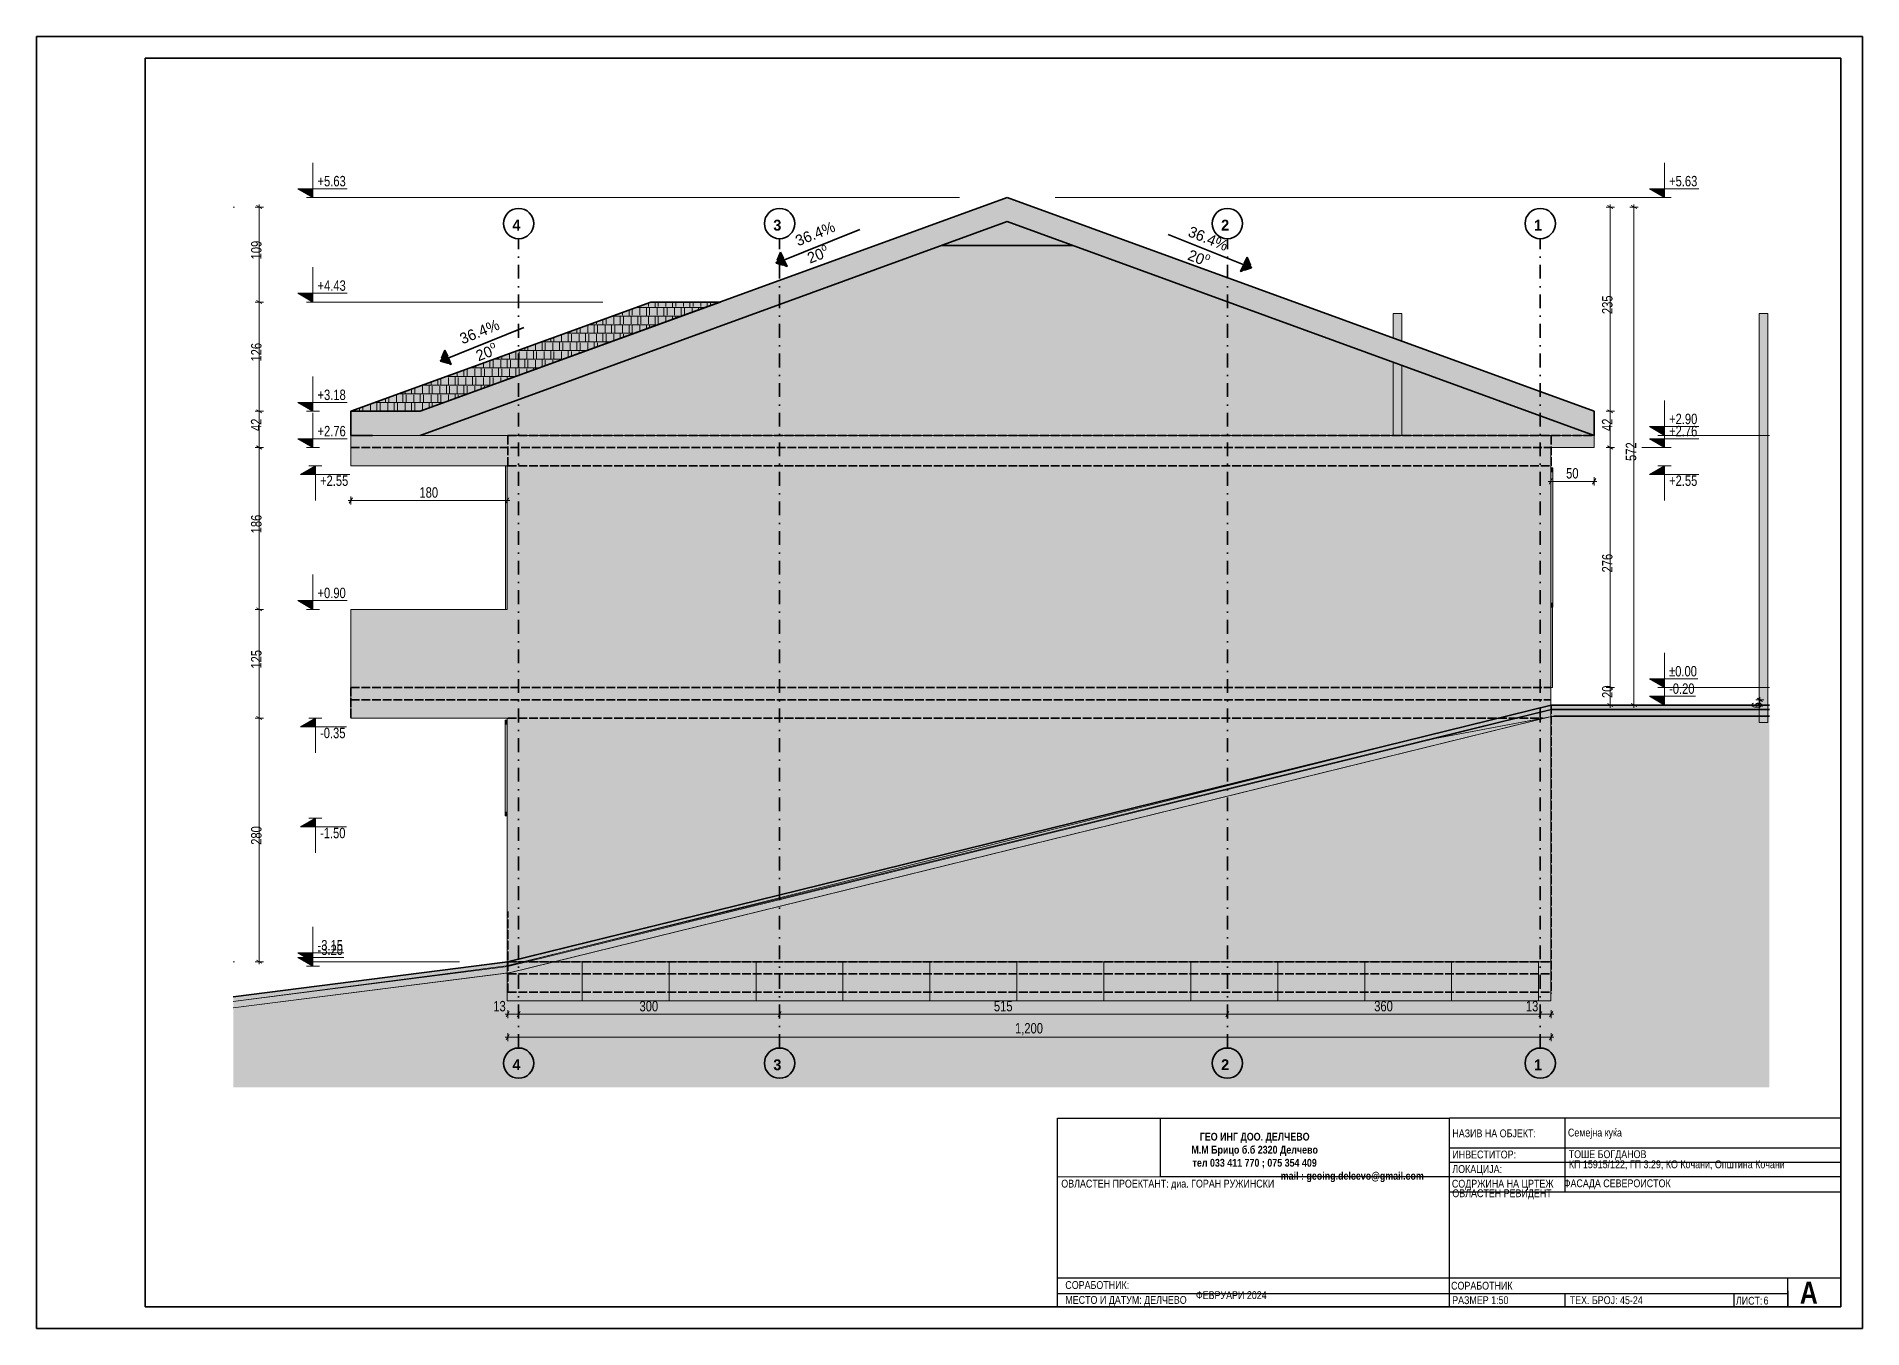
# Model space of a CAD drawing. Header units: millimetres. Extents: x -440 to 2671, y 0 to 297.
# Drawn here: x 1332.7 to 1752.7, y 0 to 297 of the extents above; entities that cross this region are included whole.
import ezdxf
from ezdxf.xclip import XClip

# ---------------------------------------------------------------- set-up
doc = ezdxf.new("R2010")
doc.units = ezdxf.units.MM
doc.header["$MEASUREMENT"] = 0
doc.header["$XCLIPFRAME"] = 0
doc.set_wipeout_variables(frame=1)
for name, pattern in [('- Осеви линии', [6.702778, 3.175, -1.763889, 0, -1.763889]), ('- Скирити линии', [2.45, 2, -0.45]), ('Wipeout_Contour', [1000, 0, -1000])]:
    doc.linetypes.add(name, pattern=pattern)
for name, color, linetype, lineweight, true_color in [('1', 7, 'Continuous', 13, 0x2b2b2b), ('142', 7, 'Continuous', 35, 0x2a2a2a), ('162', 7, 'Continuous', 15, 0xaaaaaa), ('181', 7, 'Continuous', 0, 0xf2eee3), ('46', 7, 'Continuous', 35, 0x4e4e4e), ('61', 7, 'Continuous', 20, 0x6a6a6a), ('65', 7, 'Continuous', 20, 0x4e4e4e), ('85', 7, 'Continuous', 20, 0x404040), ('87', 7, 'Continuous', 20, 0x6a6a6a), ('88', 7, 'Continuous', 20, 0x5e5e5e), ('89', 7, 'Continuous', 20, 0x111111)]:
    doc.layers.add(name, color=color, linetype=linetype, lineweight=lineweight, true_color=true_color)
for name, color, linetype, lineweight in [('101', 253, 'Continuous', 15), ('164', 255, 'Continuous', 15), ('41', 7, 'Continuous', 35), ('7', 7, 'Continuous', 25)]:
    doc.layers.add(name, color=color, linetype=linetype, lineweight=lineweight)
doc.layers.add('RGB colored ARCHICAD elements', color=7, linetype='Continuous')
doc.styles.add('GENERATED_STYLE_4', font='GOTHIC.TTF')
doc.styles.add('GENERATED_STYLE_5', font='GOTHICB.TTF')
doc.styles.add('GENERATED_STYLE_6', font='GOTHIC.TTF')
picture_1 = doc.add_image_def('image1.jpg', size_in_pixel=(1216, 687))

msp = doc.modelspace()

# ---------------------------------------------------------------- texts
at = {"layer": '1', "linetype": 'Continuous', "lineweight": 13, "char_height": 2.4, "attachment_point": 7, "style": 'GENERATED_STYLE_6'}
for s, insert in [('\\A1;{\\W0.800000x;\\pql;\\fCentury Gothic|b0|i0|c0|p34;+5.63}', (1397.37, 262.53)), ('\\A1;{\\W0.800000x;\\pql;\\fCentury Gothic|b0|i0|c0|p34;+5.63}', (1708.25, 262.53)), ('\\A1;{\\W0.800000x;\\pql;\\fCentury Gothic|b0|i0|c0|p34;+4.43}', (1397.37, 238.51)), ('\\A1;{\\W0.800000x;\\pql;\\fCentury Gothic|b0|i0|c0|p34;+3.18}', (1397.37, 213.4)), ('\\A1;{\\W0.800000x;\\pql;\\fCentury Gothic|b0|i0|c0|p34;+2.90}', (1708.25, 207.86)), ('\\A1;{\\W0.800000x;\\pql;\\fCentury Gothic|b0|i0|c0|p34;+2.76}', (1397.37, 205.06)), ('\\A1;{\\W0.800000x;\\pql;\\fCentury Gothic|b0|i0|c0|p34;+2.76}', (1708.25, 205.06)), ('\\A1;{\\W0.800000x;\\pql;\\fCentury Gothic|b0|i0|c0|p34;50}', (1684.57, 195.36)), ('\\A1;{\\W0.800000x;\\pql;\\fCentury Gothic|b0|i0|c0|p34;+2.55}', (1397.95, 193.66)), ('\\A1;{\\W0.800000x;\\pql;\\fCentury Gothic|b0|i0|c0|p34;180}', (1420.82, 190.95)), ('\\A1;{\\W0.800000x;\\pql;\\fCentury Gothic|b0|i0|c0|p34;+2.55}', (1708.25, 193.66)), ('\\A1;{\\W0.800000x;\\pql;\\fCentury Gothic|b0|i0|c0|p34;+0.90}', (1397.37, 167.86)), ('\\A1;{\\W0.800000x;\\pql;\\fCentury Gothic|b0|i0|c0|p34;±0.00}', (1708.25, 149.86)), ('\\A1;{\\W0.800000x;\\pql;\\fCentury Gothic|b0|i0|c0|p34;-0.20}', (1708.25, 145.86)), ('\\A1;{\\W0.800000x;\\pql;\\fCentury Gothic|b0|i0|c0|p34;-0.35}', (1397.95, 135.66)), ('\\A1;{\\W0.800000x;\\pql;\\fCentury Gothic|b0|i0|c0|p34;-1.50}', (1397.95, 112.66)), ('\\A1;{\\W0.800000x;\\pql;\\fCentury Gothic|b0|i0|c0|p34;-3.15}', (1397.37, 86.86)), ('\\A1;{\\W0.800000x;\\pql;\\fCentury Gothic|b0|i0|c0|p34;-3.20}', (1397.37, 85.82)), ('\\A1;{\\W0.800000x;\\pql;\\fCentury Gothic|b0|i0|c0|p34;13}', (1437.81, 72.86)), ('\\A1;{\\W0.800000x;\\pql;\\fCentury Gothic|b0|i0|c0|p34;300}', (1471.44, 72.86)), ('\\A1;{\\W0.800000x;\\pql;\\fCentury Gothic|b0|i0|c0|p34;515}', (1552.95, 72.86)), ('\\A1;{\\W0.800000x;\\pql;\\fCentury Gothic|b0|i0|c0|p34;360}', (1640.43, 72.86)), ('\\A1;{\\W0.800000x;\\pql;\\fCentury Gothic|b0|i0|c0|p34;13}', (1675.31, 72.86)), ('\\A1;{\\W0.800000x;\\pql;\\fCentury Gothic|b0|i0|c0|p34;1,200}', (1557.81, 67.37))]:
    msp.add_mtext(s, dxfattribs=dict(at, insert=insert))
at = {"layer": '1', "linetype": 'Continuous', "lineweight": 13, "char_height": 2.4, "attachment_point": 7, "rotation": 90, "style": 'GENERATED_STYLE_6'}
for s, insert in [('\\A1;{\\W0.800000x;\\pql;\\fCentury Gothic|b0|i0|c0|p34;109}', (1384.52, 245.76)), ('\\A1;{\\W0.800000x;\\pql;\\fCentury Gothic|b0|i0|c0|p34;235}', (1695.27, 233.2)), ('\\A1;{\\W0.800000x;\\pql;\\fCentury Gothic|b0|i0|c0|p34;126}', (1384.52, 222.28)), ('\\A1;{\\W0.800000x;\\pql;\\fCentury Gothic|b0|i0|c0|p34;42}', (1384.46, 206.31)), ('\\A1;{\\W0.800000x;\\pql;\\fCentury Gothic|b0|i0|c0|p34;42}', (1695.21, 206.31)), ('\\A1;{\\W0.800000x;\\pql;\\fCentury Gothic|b0|i0|c0|p34;572}', (1700.73, 199.43)), ('\\A1;{\\W0.800000x;\\pql;\\fCentury Gothic|b0|i0|c0|p34;186}', (1384.52, 182.79)), ('\\A1;{\\W0.800000x;\\pql;\\fCentury Gothic|b0|i0|c0|p34;276}', (1695.27, 173.79)), ('\\A1;{\\W0.800000x;\\pql;\\fCentury Gothic|b0|i0|c0|p34;125}', (1384.52, 151.69)), ('\\A1;{\\W0.800000x;\\pql;\\fCentury Gothic|b0|i0|c0|p34;20}', (1695.27, 144.94)), ('\\A1;{\\W0.800000x;\\pql;\\fCentury Gothic|b0|i0|c0|p34;6}', (1729.65, 142.58)), ('\\A1;{\\W0.800000x;\\pql;\\fCentury Gothic|b0|i0|c0|p34;280}', (1384.52, 111.19))]:
    msp.add_mtext(s, dxfattribs=dict(at, insert=insert))
at = {"layer": '41', "color": 7, "linetype": 'Continuous', "lineweight": 35, "char_height": 1.8, "attachment_point": 4, "style": 'GENERATED_STYLE_4'}
for s, insert in [('\\A1;{\\W0.850000x;\\pql;\\fCentury Gothic|b0|i0|c204|p34;НАЗИВ НА ОБЈЕКТ:}', (1658.4, 44.84)), ('\\A1;{\\W0.850000x;\\pql;\\fCentury Gothic|b0|i0|c204|p34;Семејна куќа}', (1684.99, 44.76)), ('\\A1;{\\W0.850000x;\\pql;\\fCentury Gothic|b0|i0|c204|p34;ИНВЕСТИТОР:}', (1658.4, 39.98)), ('\\A1;{\\W0.850000x;\\pql;\\fCentury Gothic|b0|i0|c204|p34;ТОШЕ БОГДАНОВ}', (1685.17, 39.8)), ('\\A1;{\\W0.850000x;\\pql;\\fCentury Gothic|b0|i0|c204|p34;КП 15915/12\\fCentury Gothic|b0|i0|c204|p34;2\\fCentury Gothic|b0|i0|c204|p34;, ГП 3.29, КО Кочани, Општина Кочани\\P\\pql;\\fCentury Gothic|b0|i0|c204|p34;}', (1685.2, 37.57)), ('\\A1;{\\W0.850000x;\\pql;\\fCentury Gothic|b0|i0|c204|p34;СОДРЖИНА НА ЦРТЕЖ}', (1658.3, 33.02)), ('\\A1;{\\W0.850000x;\\pql;\\fCentury Gothic|b0|i0|c204|p34;ЛОКАЦИЈА:}', (1658.4, 36.38)), ('\\A1;{\\W0.850000x;\\pql;\\fCentury Gothic|b0|i0|c204|p34;ОВЛАСТЕН РЕВИДЕНТ\\P\\pqc;\\fCentury Gothic|b0|i0|c204|p34;}', (1658.4, 30.82)), ('\\A1;{\\W0.850000x;\\pql;\\fCentury Gothic|b0|i0|c204|p34;СОРАБОТНИК:}', (1569.38, 9.97)), ('\\A1;{\\W0.850000x;\\pql;\\fCentury Gothic|b0|i0|c204|p34;ФЕВРУАРИ 2024\\P\\pql;\\fCentury Gothic|b0|i0|c204|p34;}', (1599.42, 7.65)), ('\\A1;{\\W0.850000x;\\pql;\\fCentury Gothic|b0|i0|c204|p34;СОРАБОТНИК}', (1658.11, 9.82)), ('\\A1;{\\W0.850000x;\\pql;\\fCentury Gothic|b0|i0|c204|p34;МЕСТО И ДАТУМ: ДЕЛЧЕВО}', (1569.38, 6.3)), ('\\A1;{\\W0.850000x;\\pql;\\fCentury Gothic|b0|i0|c204|p34;РАЗМЕР 1:50}', (1658.36, 6.49)), ('\\A1;{\\W0.850000x;\\pql;\\fCentury Gothic|b0|i0|c204|p34;ТЕХ. БРОЈ: \\fCentury Gothic|b0|i0|c204|p34;45-24}', (1685.39, 6.49)), ('\\A1;{\\W0.850000x;\\pql;\\fCentury Gothic|b0|i0|c204|p34;ЛИСТ: }', (1723.62, 6.36))]:
    msp.add_mtext(s, dxfattribs=dict(at, insert=insert))
at = {"layer": '46', "color": 7, "linetype": 'Continuous', "lineweight": 35}
for s, insert, char_height, attachment_point, style in [('\\A1;{\\pqc;\\fCentury Gothic|b1|i0|c204|p34;4}', (1443.13, 253.65), 2.5, 5, 'GENERATED_STYLE_5'), ('\\A1;{\\pqc;\\fCentury Gothic|b1|i0|c204|p34;3}', (1503.14, 253.62), 2.5, 5, 'GENERATED_STYLE_5'), ('\\A1;{\\pqc;\\fCentury Gothic|b1|i0|c204|p34;2}', (1606.14, 253.65), 2.5, 5, 'GENERATED_STYLE_5'), ('\\A1;{\\pqc;\\fCentury Gothic|b1|i0|c204|p34;1}', (1678.12, 253.62), 2.5, 5, 'GENERATED_STYLE_5'), ('\\A1;{\\pqc;\\fCentury Gothic|b1|i0|c204|p34;4}', (1443.13, 60.63), 2.5, 5, 'GENERATED_STYLE_5'), ('\\A1;{\\pqc;\\fCentury Gothic|b1|i0|c204|p34;3}', (1503.14, 60.6), 2.5, 5, 'GENERATED_STYLE_5'), ('\\A1;{\\pqc;\\fCentury Gothic|b1|i0|c204|p34;2}', (1606.14, 60.63), 2.5, 5, 'GENERATED_STYLE_5'), ('\\A1;{\\pqc;\\fCentury Gothic|b1|i0|c204|p34;1}', (1678.12, 60.6), 2.5, 5, 'GENERATED_STYLE_5'), ('\\A1;{\\W0.850000x;\\pqc;\\fCentury Gothic|b1|i0|c204|p34;ГЕО ИНГ ДОО. ДЕЛЧЕВО\\P\\pqc;\\fCentury Gothic|b1|i0|c204|p34;М.М Брицо б.б 2320 Делчево \\P\\pqc;\\fCentury Gothic|b1|i0|c204|p34;тел 033 411 770 ; 075 354 409 \\P\\pqc;\\fCentury Gothic|b1|i0|c204|p34;                                                                               \\fCentury Gothic|b1|i0|c204|p34;mail : geoing.delcevo@gmail.com\\P\\pqc;\\fCentury Gothic|b0|i0|c204|p34;\\H1.388889x;}', (1612.93, 39.31), 1.8, 5, 'GENERATED_STYLE_5'), ('\\A1;{\\W0.850000x;\\pql;\\fCentury Gothic|b0|i0|c204|p34;ФАСАДА \\fCentury Gothic|b0|i0|c204|p34;СЕВЕРОИСТОК}', (1684.03, 33.11), 1.8, 4, 'GENERATED_STYLE_4'), ('\\A1;{\\W0.850000x;\\pql;\\fCentury Gothic|b1|i0|c204|p34;А}', (1738.34, 8.22), 5, 4, 'GENERATED_STYLE_5'), ('\\A1;{\\W0.850000x;\\pql;\\fCentury Gothic|b0|i0|c204|p34;6}', (1729.98, 6.4), 1.8, 4, 'GENERATED_STYLE_4')]:
    msp.add_mtext(s, dxfattribs=dict(at, insert=insert, char_height=char_height, attachment_point=attachment_point, style=style))
at = {"layer": '46', "color": 7, "linetype": 'Continuous', "lineweight": 35, "char_height": 2.5, "attachment_point": 5, "style": 'GENERATED_STYLE_4'}
for s, insert, rotation in [('\\A1;{\\pqc;\\fCentury Gothic|b0|i0|c204|p34;36.4%}', (1511.85, 251.67), 22.0308), ('\\A1;{\\pqc;\\fCentury Gothic|b0|i0|c204|p34;36.4%}', (1602.24, 250.55), 337.9692), ('\\A1;{\\pqc;\\fCentury Gothic|b0|i0|c204|p34;20\\fCentury Gothic|b0|i0|c204|p34;\\A1{\\H.66x;\\Sо^  ;}}', (1512.48, 246.83), 21.1781), ('\\A1;{\\pqc;\\fCentury Gothic|b0|i0|c204|p34;20\\fCentury Gothic|b0|i0|c204|p34;\\A1{\\H.66x;\\Sо^  ;}}', (1600.06, 246.05), 338.8219), ('\\A1;{\\pqc;\\fCentury Gothic|b0|i0|c204|p34;36.4%}', (1434.64, 229.14), 22.0308), ('\\A1;{\\pqc;\\fCentury Gothic|b0|i0|c204|p34;20\\fCentury Gothic|b0|i0|c204|p34;\\A1{\\H.66x;\\Sо^  ;}}', (1436.25, 224.37), 21.1781)]:
    msp.add_mtext(s, dxfattribs=dict(at, insert=insert, rotation=rotation))

# ---------------------------------------------------------------- blocks, each defined once
blk = doc.blocks.new('Drawing_1_1', base_point=(246.71, 41.62))
at = {"color": 254, "linetype": 'Wipeout_Contour', "lineweight": 0, "ltscale": 1001.123103}
blk.add_wipeout([(234.97, 34.99), (258.44, 34.99), (258.44, 48.25), (234.97, 48.25)], dxfattribs=at)
at = {"layer": '1', "color": 250, "lineweight": 13, "true_color": 0x2b2b2b}
image = blk.add_image(picture_1, insert=(234.97, 34.99), size_in_units=(23.47, 13.26), dxfattribs=at)
image.set_boundary_path([(-0.5, -0.5), (1215.5, 686.5)])
blk = doc.blocks.new('*X26')
at = {"layer": '1', "color": 250, "linetype": 'Continuous', "lineweight": 13, "true_color": 0x2a2a2a}
for p, q in [((140.78, 234.92), (140.78, 235.79)), ((142.28, 234.74), (142.28, 235.97)), ((143.02, 234.92), (143.02, 235.97)), ((144.78, 234.92), (144.78, 235.97)), ((146.28, 234.74), (146.28, 235.97)), ((147.02, 234.92), (147.02, 235.97)), ((148.78, 234.92), (148.78, 235.97)), ((150.28, 234.74), (150.28, 235.97)), ((151.02, 234.92), (151.02, 235.97)), ((152.78, 234.92), (152.78, 235.97)), ((154.28, 234.88), (154.28, 235.97)), ((155.02, 235.15), (155.02, 235.97)), ((156.78, 235.79), (156.78, 235.97)), ((128.78, 230.93), (128.78, 231.42)), ((130.28, 230.76), (130.28, 231.97)), ((131.02, 230.93), (131.02, 232.24)), ((132.44, 232.75), (136.28, 232.75)), ((132.78, 230.93), (132.78, 232.58)), ((133.02, 232.92), (133.02, 232.97)), ((134.28, 230.76), (134.28, 232.75)), ((134.78, 232.92), (134.78, 233.61)), ((135.02, 230.93), (135.02, 232.58)), ((136.28, 234.15), (136.28, 232.75)), ((136.28, 232.75), (144.28, 232.75)), ((136.78, 230.93), (136.78, 232.58)), ((137.02, 232.92), (137.02, 234.42)), ((144.28, 234.74), (137.91, 234.74)), ((138.28, 234.74), (138.28, 234.88)), ((138.28, 230.76), (138.28, 232.75)), ((138.78, 232.92), (138.78, 234.57)), ((139.02, 234.92), (139.02, 235.15)), ((139.02, 230.93), (139.02, 232.58)), ((140.28, 232.75), (140.28, 234.74)), ((140.78, 230.93), (140.78, 232.58)), ((141.02, 232.92), (141.02, 234.57)), ((142.28, 230.76), (142.28, 232.75)), ((142.78, 232.92), (142.78, 234.57)), ((143.02, 230.93), (143.02, 232.58)), ((152.28, 234.74), (144.28, 234.74)), ((144.28, 234.74), (144.28, 232.75)), ((144.28, 232.75), (148.44, 232.75)), ((144.78, 231.42), (144.78, 232.58)), ((145.02, 232.92), (145.02, 234.57)), ((146.28, 231.97), (146.28, 232.75)), ((146.78, 232.92), (146.78, 234.57)), ((147.02, 232.24), (147.02, 232.58)), ((148.28, 232.75), (148.28, 234.74)), ((149.02, 232.97), (149.02, 234.57)), ((150.78, 233.61), (150.78, 234.57)), ((153.91, 234.74), (152.28, 234.74)), ((152.28, 234.74), (152.28, 234.15)), ((153.02, 234.42), (153.02, 234.57)), ((116.78, 226.95), (116.78, 227.05)), ((118.28, 226.78), (118.28, 227.6)), ((119.02, 226.95), (119.02, 227.87)), ((120.78, 226.95), (120.78, 228.51)), ((121.5, 228.77), (128.28, 228.77)), ((122.28, 226.78), (122.28, 228.77)), ((122.78, 228.94), (122.78, 229.24)), ((123.02, 226.95), (123.02, 228.6)), ((124.28, 228.77), (124.28, 229.78)), ((124.78, 226.95), (124.78, 228.6)), ((125.02, 228.94), (125.02, 230.05)), ((126.28, 226.78), (126.28, 228.77)), ((126.78, 228.94), (126.78, 230.59)), ((128.28, 230.76), (126.97, 230.76)), ((127.02, 226.95), (127.02, 228.6)), ((136.28, 230.76), (128.28, 230.76)), ((128.28, 230.76), (128.28, 228.77)), ((128.28, 228.77), (136.28, 228.77)), ((128.78, 226.95), (128.78, 228.6)), ((129.02, 228.94), (129.02, 230.59)), ((130.28, 226.78), (130.28, 228.77)), ((130.78, 228.94), (130.78, 230.59)), ((131.02, 226.95), (131.02, 228.6)), ((132.28, 228.77), (132.28, 230.76)), ((132.78, 227.05), (132.78, 228.6)), ((133.02, 228.94), (133.02, 230.59)), ((134.28, 227.6), (134.28, 228.77)), ((134.78, 228.94), (134.78, 230.59)), ((135.02, 227.87), (135.02, 228.6)), ((142.97, 230.76), (136.28, 230.76)), ((136.28, 230.76), (136.28, 228.77)), ((136.28, 228.77), (137.5, 228.77)), ((136.78, 228.51), (136.78, 228.6)), ((137.02, 228.94), (137.02, 230.59)), ((138.78, 229.24), (138.78, 230.59)), ((140.28, 229.78), (140.28, 230.76)), ((141.02, 230.05), (141.02, 230.59)), ((105.02, 220.98), (105.02, 222.63)), ((112.28, 222.8), (105.1, 222.8)), ((106.28, 222.8), (106.28, 223.23)), ((106.78, 220.98), (106.78, 222.63)), ((107.02, 222.97), (107.02, 223.5)), ((108.28, 220.81), (108.28, 222.8)), ((108.78, 222.97), (108.78, 224.14)), ((109.02, 220.98), (109.02, 222.63)), ((110.28, 222.8), (110.28, 224.69)), ((110.57, 224.79), (112.28, 224.79)), ((110.78, 220.98), (110.78, 222.63)), ((111.02, 222.97), (111.02, 224.62)), ((112.28, 225.42), (112.28, 224.79)), ((112.28, 224.79), (120.28, 224.79)), ((120.28, 222.8), (112.28, 222.8)), ((112.28, 222.8), (112.28, 220.81)), ((112.78, 222.97), (112.78, 224.62)), ((113.02, 224.96), (113.02, 225.69)), ((113.02, 220.98), (113.02, 222.63)), ((114.28, 222.8), (114.28, 224.79)), ((114.78, 224.96), (114.78, 226.33)), ((114.78, 220.98), (114.78, 222.63)), ((115.02, 222.97), (115.02, 224.62)), ((120.28, 226.78), (116.04, 226.78)), ((116.28, 224.79), (116.28, 226.78)), ((116.28, 221.05), (116.28, 222.8)), ((116.78, 222.97), (116.78, 224.62)), ((117.02, 224.96), (117.02, 226.61)), ((117.02, 221.32), (117.02, 222.63)), ((118.28, 222.8), (118.28, 224.79)), ((118.78, 224.96), (118.78, 226.61)), ((118.78, 221.96), (118.78, 222.63)), ((119.02, 222.97), (119.02, 224.62)), ((128.28, 226.78), (120.28, 226.78)), ((120.28, 226.78), (120.28, 224.79)), ((120.28, 224.79), (126.57, 224.79)), ((121.1, 222.8), (120.28, 222.8)), ((120.28, 222.8), (120.28, 222.5)), ((120.78, 222.97), (120.78, 224.62)), ((121.02, 224.96), (121.02, 226.61)), ((122.28, 223.23), (122.28, 224.79)), ((122.78, 224.96), (122.78, 226.61)), ((123.02, 223.5), (123.02, 224.62)), ((124.28, 224.79), (124.28, 226.78)), ((124.78, 224.14), (124.78, 224.62)), ((125.02, 224.96), (125.02, 226.61)), ((126.28, 224.69), (126.28, 224.79)), ((126.78, 224.96), (126.78, 226.61)), ((132.04, 226.78), (128.28, 226.78)), ((128.28, 226.78), (128.28, 225.42)), ((129.02, 225.69), (129.02, 226.61)), ((130.78, 226.33), (130.78, 226.61)), ((93.02, 217), (93.02, 218.41)), ((96.28, 218.82), (94.16, 218.82)), ((94.28, 218.82), (94.28, 218.86)), ((94.78, 217), (94.78, 218.65)), ((95.02, 218.99), (95.02, 219.13)), ((104.28, 218.82), (96.28, 218.82)), ((96.28, 218.82), (96.28, 216.83)), ((96.78, 218.99), (96.78, 219.77)), ((97.02, 217), (97.02, 218.65)), ((98.28, 218.82), (98.28, 220.32)), ((98.78, 217), (98.78, 218.65)), ((99.02, 218.99), (99.02, 220.59)), ((99.63, 220.81), (104.28, 220.81)), ((100.28, 220.81), (100.28, 221.05)), ((100.28, 216.83), (100.28, 218.82)), ((100.78, 218.99), (100.78, 220.64)), ((101.02, 220.98), (101.02, 221.32)), ((101.02, 217), (101.02, 218.65)), ((102.28, 218.82), (102.28, 220.81)), ((102.78, 220.98), (102.78, 221.96)), ((102.78, 217), (102.78, 218.65)), ((103.02, 218.99), (103.02, 220.64)), ((104.28, 222.5), (104.28, 220.81)), ((104.28, 220.81), (112.28, 220.81)), ((110.16, 218.82), (104.28, 218.82)), ((104.28, 218.82), (104.28, 216.83)), ((104.78, 218.99), (104.78, 220.64)), ((105.02, 217), (105.02, 218.65)), ((106.28, 218.82), (106.28, 220.81)), ((106.78, 217.59), (106.78, 218.65)), ((107.02, 218.99), (107.02, 220.64)), ((108.28, 218.14), (108.28, 218.82)), ((108.78, 218.99), (108.78, 220.64)), ((109.02, 218.41), (109.02, 218.65)), ((110.28, 218.86), (110.28, 220.81)), ((111.02, 219.13), (111.02, 220.64)), ((112.28, 220.81), (115.63, 220.81)), ((112.78, 219.77), (112.78, 220.64)), ((114.28, 220.32), (114.28, 220.81)), ((115.02, 220.59), (115.02, 220.64)), ((82.78, 213.02), (82.78, 214.67)), ((88.28, 214.84), (83.22, 214.84)), ((84.28, 212.85), (84.28, 214.84)), ((84.78, 215.01), (84.78, 215.41)), ((85.02, 213.02), (85.02, 214.67)), ((86.28, 214.84), (86.28, 215.95)), ((86.78, 213.02), (86.78, 214.67)), ((87.02, 215.01), (87.02, 216.22)), ((96.28, 214.84), (88.28, 214.84)), ((88.28, 214.84), (88.28, 212.85)), ((88.69, 216.83), (96.28, 216.83)), ((88.78, 215.01), (88.78, 216.66)), ((89.02, 213.02), (89.02, 214.67)), ((90.28, 214.84), (90.28, 216.83)), ((90.78, 217), (90.78, 217.59)), ((90.78, 213.02), (90.78, 214.67)), ((91.02, 215.01), (91.02, 216.66)), ((92.28, 216.83), (92.28, 218.14)), ((92.28, 212.85), (92.28, 214.84)), ((92.78, 215.01), (92.78, 216.66)), ((93.02, 213.02), (93.02, 214.67)), ((94.28, 214.84), (94.28, 216.83)), ((94.78, 213.22), (94.78, 214.67)), ((95.02, 215.01), (95.02, 216.66)), ((96.28, 216.83), (104.28, 216.83)), ((99.22, 214.84), (96.28, 214.84)), ((96.28, 214.84), (96.28, 213.77)), ((96.78, 215.01), (96.78, 216.66)), ((97.02, 214.04), (97.02, 214.67)), ((98.28, 214.84), (98.28, 216.83)), ((99.02, 215.01), (99.02, 216.66)), ((100.78, 215.41), (100.78, 216.66)), ((102.28, 215.95), (102.28, 216.83)), ((103.02, 216.22), (103.02, 216.66)), ((104.28, 216.83), (104.69, 216.83)), ((72.78, 211.03), (72.78, 211.04)), ((74.28, 210.86), (74.28, 211.59)), ((75.02, 211.03), (75.02, 211.85)), ((76.78, 211.03), (76.78, 212.5)), ((77.75, 212.85), (80.28, 212.85)), ((78.28, 210.86), (78.28, 212.85)), ((78.78, 213.02), (78.78, 213.22)), ((79.02, 211.03), (79.02, 212.68)), ((80.28, 213.77), (80.28, 212.85)), ((80.28, 212.85), (88.28, 212.85)), ((80.78, 211.03), (80.78, 212.68)), ((81.02, 213.02), (81.02, 214.04)), ((82.28, 210.86), (82.28, 212.85)), ((83.02, 211.03), (83.02, 212.68)), ((84.78, 211.03), (84.78, 212.68)), ((86.28, 210.86), (86.28, 212.85)), ((87.02, 211.03), (87.02, 212.68)), ((88.28, 212.85), (93.75, 212.85)), ((88.78, 211.04), (88.78, 212.68)), ((90.28, 211.59), (90.28, 212.85)), ((91.02, 211.85), (91.02, 212.68)), ((92.78, 212.5), (92.78, 212.68))]:
    blk.add_line(p, q, dxfattribs=at)

# ---------------------------------------------------------------- hatches: boundary and pattern name
at = {"linetype": 'Continuous', "lineweight": 0, "true_color": 0xffffff}
for points in [[(1664.89, 139.34), (1441.06, 84.36), (1441.12, 83.43), (1681.18, 142.4), (1731.35, 142.4), (1731.35, 143.32), (1681.09, 143.32)], [(1377.99, 55.41), (1731.35, 55.41), (1731.35, 140.82), (1681.79, 140.82), (1441.84, 81.86), (1377.99, 73.72)], [(1441.06, 84.36), (1377.99, 76.26), (1377.99, 75.18), (1441.36, 83.46), (1664.89, 139.34)]]:
    msp.add_hatch(color=7, dxfattribs=at).paths.add_polyline_path(points)
at = {"layer": '142', "linetype": 'Continuous', "lineweight": 35, "true_color": 0x2a2a2a}
for points in [[(1441.12, 83.24), (1377.99, 75.14), (1377.99, 73.71), (1441.49, 81.75), (1680.54, 140.51), (1654.47, 135.66)], [(1654.47, 135.66), (1681.26, 140.68), (1731.35, 140.68), (1731.35, 142.21), (1681.12, 142.21)]]:
    msp.add_hatch(color=250, dxfattribs=at).paths.add_polyline_path(points)
at = {"layer": '162', "linetype": 'Continuous', "lineweight": 15, "true_color": 0x2a2a2a}
for points in [[(1503.89, 247.43), (1502.85, 244.93), (1505.36, 244.14)], [(1611.19, 246.31), (1609.71, 243.01), (1612.23, 243.8)], [(1426.67, 224.9), (1425.63, 222.4), (1428.14, 221.61)]]:
    msp.add_hatch(color=250, dxfattribs=at).paths.add_polyline_path(points)
at = {"layer": '181', "linetype": 'Continuous', "lineweight": 0, "true_color": 0xf2eee3}
msp.add_hatch(color=7, dxfattribs=at).paths.add_polyline_path([(1421.02, 205.32), (1691.02, 205.32), (1556.02, 254.46)])
at = {"layer": '85', "linetype": 'Continuous', "lineweight": 20, "true_color": 0x2a2a2a}
for points in [[(1396.32, 259.99), (1396.32, 261.99), (1392.86, 261.99)], [(1707.2, 259.99), (1707.2, 261.99), (1703.74, 261.99)], [(1396.32, 235.97), (1396.32, 237.97), (1392.86, 237.97)], [(1396.32, 210.86), (1396.32, 212.86), (1392.86, 212.86)], [(1707.2, 205.32), (1707.2, 207.32), (1703.74, 207.32)], [(1396.32, 202.52), (1396.32, 204.52), (1392.86, 204.52)], [(1707.2, 202.52), (1707.2, 204.52), (1703.74, 204.52)], [(1396.9, 198.32), (1393.44, 196.32), (1396.9, 196.32)], [(1707.2, 198.32), (1703.74, 196.32), (1707.2, 196.32)], [(1396.32, 165.32), (1396.32, 167.32), (1392.86, 167.32)], [(1707.2, 147.32), (1707.2, 149.32), (1703.74, 149.32)], [(1707.2, 143.32), (1707.2, 145.32), (1703.74, 145.32)], [(1396.9, 140.32), (1393.44, 138.32), (1396.9, 138.32)], [(1396.9, 117.32), (1393.44, 115.32), (1396.9, 115.32)], [(1396.32, 84.32), (1396.32, 86.32), (1392.86, 86.32)], [(1396.32, 83.28), (1396.32, 85.28), (1392.86, 85.28)]]:
    msp.add_hatch(color=250, dxfattribs=at).paths.add_polyline_path(points)
at = {"layer": '89', "linetype": 'Continuous', "lineweight": 20, "true_color": 0x222222}
h = msp.add_hatch(dxfattribs=at)
h.set_pattern_fill('GRID_100X100_0001', color=250, style=0, pattern_type=2)
h.set_pattern_definition([(180, (2818.227, 147.324), (0, 20), []), (90, (2818.227, 147.324), (20, 0), [])])
h.paths.add_polyline_path([(1441.02, 75.32), (1681.02, 75.32), (1681.02, 84.32), (1441.02, 84.32)])
at = {"layer": 'RGB colored ARCHICAD elements', "linetype": 'Continuous', "lineweight": 0, "true_color": 0xccbeac}
for points in [[(1421.02, 210.86), (1421.02, 208.94), (1556.02, 258.08), (1556.02, 259.99)], [(1421.02, 208.3), (1556.02, 257.44), (1556.02, 258.08), (1421.02, 208.94)], [(1421.02, 205.32), (1556.02, 254.46), (1556.02, 257.44), (1421.02, 208.3)], [(1556.02, 259.99), (1556.02, 258.08), (1691.02, 208.94), (1691.02, 210.86)], [(1556.02, 257.44), (1691.02, 208.3), (1691.02, 208.94), (1556.02, 258.08)], [(1556.02, 254.46), (1691.02, 205.32), (1691.02, 208.3), (1556.02, 257.44)], [(1541.02, 249), (1571.02, 249), (1561.08, 252.62), (1556.02, 254.46)], [(1421.02, 210.86), (1405.02, 210.86), (1405.02, 208.94), (1421.02, 208.94)], [(1405.02, 208.94), (1405.02, 208.3), (1421.02, 208.3), (1421.02, 208.94)], [(1421.02, 208.3), (1405.02, 208.3), (1405.02, 205.32), (1421.02, 205.32)]]:
    msp.add_hatch(color=9, dxfattribs=at).paths.add_polyline_path(points)
at = {"layer": 'RGB colored ARCHICAD elements', "linetype": 'Continuous', "lineweight": 0, "true_color": 0x7a7878}
msp.add_hatch(color=8, dxfattribs=at).paths.add_polyline_path([(1405.02, 210.86), (1421.02, 210.86), (1490.02, 235.97), (1474.02, 235.97)])
at = {"layer": 'RGB colored ARCHICAD elements', "linetype": 'Continuous', "lineweight": 0, "true_color": 0xdbd9cf}
for points in [[(1644.76, 227.7), (1644.84, 227.67), (1644.84, 233.32), (1644.76, 233.32)], [(1644.84, 233.32), (1644.84, 227.67), (1645.05, 227.59), (1645.05, 233.32)], [(1645.05, 227.59), (1645.38, 227.47), (1645.38, 233.32), (1645.05, 233.32)], [(1645.38, 227.47), (1645.76, 227.33), (1645.76, 233.32), (1645.38, 233.32)], [(1645.76, 227.33), (1646.14, 227.19), (1646.14, 233.32), (1645.76, 233.32)], [(1646.14, 227.19), (1646.47, 227.07), (1646.47, 233.32), (1646.14, 233.32)], [(1646.47, 227.07), (1646.68, 226.99), (1646.68, 233.32), (1646.47, 233.32)], [(1646.68, 226.99), (1646.76, 226.97), (1646.76, 233.32), (1646.68, 233.32)], [(1728.97, 233.32), (1728.97, 139.32), (1729.04, 139.32), (1729.04, 233.32)], [(1729.04, 139.32), (1729.26, 139.32), (1729.26, 233.32), (1729.04, 233.32)], [(1729.26, 233.32), (1729.26, 139.32), (1729.58, 139.32), (1729.58, 233.32)], [(1729.58, 233.32), (1729.58, 139.32), (1729.97, 139.32), (1729.97, 233.32)], [(1729.97, 233.32), (1729.97, 139.32), (1730.35, 139.32), (1730.35, 233.32)], [(1730.35, 233.32), (1730.35, 139.32), (1730.67, 139.32), (1730.67, 233.32)], [(1730.67, 139.32), (1730.89, 139.32), (1730.89, 233.32), (1730.67, 233.32)], [(1730.89, 233.32), (1730.89, 139.32), (1730.97, 139.32), (1730.97, 233.32)], [(1644.76, 222.16), (1644.76, 205.32), (1644.84, 205.32), (1644.84, 222.13)], [(1645.05, 222.05), (1644.84, 222.13), (1644.84, 205.32), (1645.05, 205.32)], [(1645.05, 222.05), (1645.05, 205.32), (1645.38, 205.32), (1645.38, 221.94)], [(1645.38, 221.94), (1645.38, 205.32), (1645.76, 205.32), (1645.76, 221.8)], [(1645.76, 221.8), (1645.76, 205.32), (1646.14, 205.32), (1646.14, 221.66)], [(1646.14, 221.66), (1646.14, 205.32), (1646.47, 205.32), (1646.47, 221.54)], [(1646.47, 205.32), (1646.68, 205.32), (1646.68, 221.46), (1646.47, 221.54)], [(1646.68, 221.46), (1646.68, 205.32), (1646.76, 205.32), (1646.76, 221.43)]]:
    msp.add_hatch(color=254, dxfattribs=at).paths.add_polyline_path(points)
at = {"layer": 'RGB colored ARCHICAD elements', "linetype": 'Continuous', "lineweight": 0, "true_color": 0xf2eee3}
for points in [[(1405.02, 198.32), (1410.02, 198.32), (1410.02, 205.32), (1405.02, 205.32)], [(1410.02, 198.32), (1441.02, 198.32), (1441.02, 205.32), (1410.02, 205.32)], [(1441.02, 205.32), (1441.02, 147.32), (1446.02, 147.32), (1446.02, 205.32)], [(1446.02, 198.32), (1501.02, 198.32), (1501.02, 202.52), (1506.02, 202.52), (1506.02, 198.32), (1604.07, 198.32), (1604.07, 202.52), (1609.07, 202.52), (1609.07, 198.32), (1676.02, 198.32), (1676.02, 205.32), (1446.02, 205.32)], [(1501.02, 202.52), (1501.02, 147.32), (1506.02, 147.32), (1506.02, 202.52)], [(1604.07, 202.52), (1604.07, 147.32), (1609.07, 147.32), (1609.07, 202.52)], [(1676.02, 147.32), (1681.02, 147.32), (1681.02, 205.32), (1676.02, 205.32)], [(1691.02, 202.52), (1691.02, 205.32), (1681.02, 205.32), (1681.02, 202.52)], [(1446.02, 198.32), (1446.02, 147.32), (1501.02, 147.32), (1501.02, 198.32)], [(1565.07, 198.32), (1506.02, 198.32), (1506.02, 147.32), (1565.07, 147.32)], [(1570.07, 147.32), (1570.07, 198.32), (1565.07, 198.32), (1565.07, 147.32)], [(1570.07, 147.32), (1604.07, 147.32), (1604.07, 198.32), (1570.07, 198.32)], [(1609.07, 198.32), (1609.07, 147.32), (1676.02, 147.32), (1676.02, 198.32)], [(1408.22, 147.32), (1408.22, 165.32), (1405.02, 165.32), (1405.02, 147.32)], [(1441.02, 165.32), (1408.22, 165.32), (1408.22, 147.32), (1441.02, 147.32)], [(1410.02, 147.32), (1405.02, 147.32), (1405.02, 140.32), (1410.02, 140.32)], [(1410.02, 140.32), (1441.02, 140.32), (1441.02, 147.32), (1410.02, 147.32)], [(1441.02, 147.32), (1441.02, 84.32), (1446.02, 84.32), (1446.02, 147.32)], [(1676.02, 147.32), (1446.02, 147.32), (1446.02, 140.32), (1501.02, 140.32), (1501.02, 144.52), (1506.02, 144.52), (1506.02, 140.32), (1604.07, 140.32), (1604.07, 144.52), (1609.07, 144.52), (1609.07, 140.32), (1676.02, 140.32)], [(1676.02, 84.32), (1681.02, 84.32), (1681.02, 147.32), (1676.02, 147.32)], [(1501.02, 144.52), (1501.02, 84.32), (1506.02, 84.32), (1506.02, 144.52)], [(1604.07, 144.52), (1604.07, 84.32), (1609.07, 84.32), (1609.07, 144.52)], [(1446.02, 140.32), (1446.02, 84.32), (1501.02, 84.32), (1501.02, 140.32)], [(1506.02, 84.32), (1604.07, 84.32), (1604.07, 140.32), (1506.02, 140.32)], [(1609.07, 84.32), (1676.02, 84.32), (1676.02, 140.32), (1609.07, 140.32)]]:
    msp.add_hatch(color=7, dxfattribs=at).paths.add_polyline_path(points)
at = {"layer": 'RGB colored ARCHICAD elements', "linetype": 'Continuous', "lineweight": 0, "true_color": 0x4e4e49}
for points in [[(1441.02, 198.32), (1440.64, 198.32), (1440.64, 165.32), (1441.02, 165.32)], [(1681.02, 197.82), (1681.02, 196.82), (1681.52, 196.82), (1681.52, 197.82)], [(1681.02, 196.82), (1681.02, 166.82), (1681.52, 166.82), (1681.52, 196.82)], [(1681.02, 166.82), (1681.02, 165.82), (1681.52, 165.82), (1681.52, 166.82)], [(1440.52, 138.82), (1441.02, 138.82), (1441.02, 139.82), (1440.52, 139.82)], [(1440.52, 118.82), (1441.02, 118.82), (1441.02, 138.82), (1440.52, 138.82)], [(1440.52, 117.82), (1441.02, 117.82), (1441.02, 118.82), (1440.52, 118.82)]]:
    msp.add_hatch(color=251, dxfattribs=at).paths.add_polyline_path(points)
at = {"layer": 'RGB colored ARCHICAD elements', "linetype": 'Continuous', "lineweight": 0, "true_color": 0x5b5b5b}
msp.add_hatch(color=251, dxfattribs=at).paths.add_polyline_path([(1681.02, 165.82), (1681.02, 147.32), (1681.4, 147.32), (1681.4, 165.82)])
at = {"layer": 'RGB colored ARCHICAD elements', "linetype": 'Continuous', "lineweight": 0, "true_color": 0x7f7f7f}
msp.add_hatch(color=8, dxfattribs=at).paths.add_polyline_path([(1441.02, 75.32), (1681.02, 75.32), (1681.02, 84.32), (1441.02, 84.32)])

# ---------------------------------------------------------------- linework, layer by layer
at = {"layer": '1', "color": 250, "linetype": 'Continuous', "lineweight": 13, "true_color": 0x2a2a2a, "flags": 128}
for points in [[(1421.02, 205.32), (1556.02, 254.46), (1691.02, 205.32)], [(1503.89, 247.43), (1502.85, 244.93), (1505.36, 244.14)], [(1611.19, 246.31), (1612.23, 243.8), (1609.71, 243.01)], [(1426.67, 224.9), (1425.63, 222.4), (1428.14, 221.61)]]:
    msp.add_lwpolyline(points, close=True, dxfattribs=at)
for points in [[(1731.35, 142.4), (1681.18, 142.4), (1441.12, 83.43), (1441.06, 84.36), (1664.89, 139.34), (1681.09, 143.32), (1731.35, 143.32)], [(1731.35, 140.82), (1681.79, 140.82), (1441.84, 81.86), (1377.99, 73.72)], [(1377.99, 73.71), (1441.49, 81.75), (1680.54, 140.51), (1654.47, 135.66), (1441.12, 83.24), (1377.99, 75.14)], [(1377.99, 75.18), (1441.36, 83.46), (1664.89, 139.34), (1441.06, 84.36), (1377.99, 76.26)], [(1731.35, 140.68), (1681.26, 140.68), (1654.47, 135.66), (1681.12, 142.21), (1731.35, 142.21)]]:
    msp.add_lwpolyline(points, dxfattribs=at)
at = {"layer": '101', "color": 250, "linetype": 'Continuous', "lineweight": 15, "true_color": 0x2a2a2a}
for p, q in [((1681.4, 165.82), (1681.4, 147.32)), ((1681.4, 147.32), (1681.02, 147.32))]:
    msp.add_line(p, q, dxfattribs=at)
at = {"layer": '164', "color": 250, "linetype": 'Continuous', "lineweight": 15, "true_color": 0x2a2a2a}
for p, q in [((1405.02, 198.32), (1405.02, 205.32)), ((1441.02, 205.32), (1410.02, 205.32)), ((1676.02, 205.32), (1446.02, 205.32)), ((1410.02, 198.32), (1405.02, 198.32)), ((1441.02, 198.32), (1410.02, 198.32)), ((1405.02, 140.32), (1405.02, 147.32)), ((1410.02, 140.32), (1405.02, 140.32)), ((1410.02, 140.32), (1441.02, 140.32))]:
    msp.add_line(p, q, dxfattribs=at)
at = {"layer": '41', "linetype": 'Continuous', "lineweight": 35}
for p, q in [((1421.02, 210.86), (1556.02, 259.99)), ((1556.02, 259.99), (1691.02, 210.86)), ((1556.02, 254.46), (1421.02, 205.32)), ((1691.02, 205.32), (1556.02, 254.46)), ((1541.02, 249), (1571.02, 249)), ((1474.02, 235.97), (1405.02, 210.86)), ((1421.02, 210.86), (1490.02, 235.97)), ((1490.02, 235.97), (1474.02, 235.97)), ((1405.02, 210.86), (1421.02, 210.86)), ((1405.02, 210.86), (1405.02, 208.94)), ((1691.02, 208.94), (1691.02, 210.86)), ((1405.02, 208.94), (1405.02, 208.3)), ((1405.02, 208.3), (1405.02, 205.32)), ((1691.02, 208.3), (1691.02, 208.94)), ((1691.02, 205.32), (1691.02, 208.3)), ((1410.02, 205.32), (1405.02, 205.32))]:
    msp.add_line(p, q, dxfattribs=at)
at = {"layer": '41', "color": 250, "linetype": 'Continuous', "lineweight": 35, "true_color": 0x2a2a2a, "flags": 128}
for points in [[(1522.08, 252.63), (1502.85, 244.93)], [(1593, 251.51), (1612.23, 243.8)], [(1444.86, 230.1), (1425.63, 222.4)], [(1377.99, 76.25), (1441.12, 84.32), (1681.12, 143.32), (1731.35, 143.32)]]:
    msp.add_lwpolyline(points, dxfattribs=at)
at = {"layer": '41', "color": 250, "linetype": '- Осеви линии', "lineweight": 35, "true_color": 0x2a2a2a, "flags": 128}
for points in [[(1443.63, 64.48), (1443.63, 250.53)], [(1503.65, 64.48), (1503.65, 250.53)], [(1606.65, 64.48), (1606.65, 250.53)], [(1678.62, 64.48), (1678.62, 250.53)]]:
    msp.add_lwpolyline(points, dxfattribs=at)
at = {"layer": '41', "color": 250, "linetype": '- Скирити линии', "lineweight": 35, "true_color": 0x2a2a2a, "flags": 128}
for points in [[(1503.89, 247.43), (1502.85, 244.93), (1505.36, 244.14)], [(1611.19, 246.31), (1612.23, 243.8), (1609.71, 243.01)], [(1426.67, 224.9), (1425.63, 222.4), (1428.14, 221.61)]]:
    msp.add_lwpolyline(points, close=True, dxfattribs=at)
for points in [[(1405.02, 202.52), (1681.02, 202.52)], [(1441.12, 205.32), (1691.02, 205.32)], [(1441.12, 198.32), (1441.12, 205.32)], [(1681.12, 198.32), (1681.12, 205.32)], [(1441.12, 198.32), (1681.12, 198.32)], [(1405.02, 147.32), (1681.12, 147.32)], [(1405.02, 147.32), (1405.02, 140.32)], [(1405.02, 144.52), (1681.12, 144.52)], [(1681.12, 143.32), (1681.12, 76.99)], [(1441.12, 140.32), (1679.13, 140.32)], [(1441.12, 77.32), (1441.12, 95.86)], [(1441.12, 84.32), (1681.12, 84.32)], [(1441.12, 81.52), (1681.12, 81.52)], [(1441.12, 77.32), (1681.12, 77.32)]]:
    msp.add_lwpolyline(points, dxfattribs=at)
at = {"layer": '41', "color": 250, "linetype": 'Continuous', "lineweight": 35, "true_color": 0x2a2a2a}
for centre in [(1443.63, 254.01), (1503.65, 254.01), (1606.65, 254.01), (1678.62, 254.01), (1443.63, 60.99), (1503.65, 60.99), (1606.65, 60.99), (1678.62, 60.99)]:
    msp.add_circle(centre, 3.48, dxfattribs=at)
at = {"layer": '61', "linetype": 'Continuous', "lineweight": 20}
for p, q in [((1440.64, 165.32), (1440.64, 198.32)), ((1681.02, 197.82), (1681.52, 197.82)), ((1681.52, 197.82), (1681.52, 196.82)), ((1681.52, 196.82), (1681.52, 166.82)), ((1681.02, 165.82), (1681.52, 165.82)), ((1681.52, 166.82), (1681.52, 165.82)), ((1440.52, 138.82), (1440.52, 139.82)), ((1441.02, 139.82), (1440.52, 139.82)), ((1440.52, 118.82), (1440.52, 138.82)), ((1440.52, 117.82), (1440.52, 118.82)), ((1441.02, 117.82), (1440.52, 117.82))]:
    msp.add_line(p, q, dxfattribs=at)
at = {"layer": '7', "color": 7, "linetype": 'Continuous', "lineweight": 25}
for p, q in [((1747.6, 48.34), (1657.71, 48.34)), ((1657.71, 5), (1657.71, 48.34)), ((1657.71, 31.42), (1747.6, 31.42)), ((1684.27, 8.04), (1684.27, 5)), ((1723.15, 8.04), (1723.15, 5))]:
    msp.add_line(p, q, dxfattribs=at)
at = {"layer": '7', "color": 7, "linetype": 'Continuous', "lineweight": 25, "flags": 128}
for points in [[(1567.6, 48.34), (1657.71, 48.34)], [(1567.6, 5), (1567.6, 48.34), (1657.71, 48.34)], [(1684.27, 48.34), (1684.27, 31.42)], [(1657.71, 41.53), (1747.6, 41.53)], [(1657.71, 38.23), (1747.6, 38.23)], [(1567.6, 34.93), (1657.71, 34.93)], [(1657.71, 34.93), (1747.6, 34.93)], [(1567.6, 11.64), (1747.6, 11.64)], [(1735.54, 8.64), (1735.54, 5), (1735.54, 11.64)], [(1567.6, 8.04), (1735.54, 8.04)], [(1567.6, 5), (1747.6, 5)]]:
    msp.add_lwpolyline(points, dxfattribs=at)
at = {"layer": '85', "linetype": 'Continuous', "lineweight": 20}
for p, q in [((1396.32, 259.99), (1396.32, 267.99)), ((1707.2, 259.99), (1707.2, 267.99)), ((1396.32, 259.99), (1392.86, 261.99)), ((1392.86, 261.99), (1396.32, 261.99)), ((1396.32, 261.99), (1404.2, 261.99)), ((1707.2, 259.99), (1703.74, 261.99)), ((1703.74, 261.99), (1707.2, 261.99)), ((1707.2, 261.99), (1715.08, 261.99)), ((1378.29, 257.81), (1377.99, 257.81)), ((1384.91, 257.81), (1383.04, 257.81)), ((1384.6, 257.45), (1383.35, 258.17)), ((1383.97, 257.81), (1383.97, 258.42)), ((1383.97, 235.97), (1383.97, 257.81)), ((1396.32, 259.99), (1394.82, 259.99)), ((1396.32, 259.99), (1545.02, 259.99)), ((1707.2, 259.99), (1567.02, 259.99)), ((1695.66, 257.81), (1693.78, 257.81)), ((1695.34, 257.45), (1694.09, 258.17)), ((1694.72, 257.81), (1694.72, 258.42)), ((1694.72, 210.86), (1694.72, 257.81)), ((1701.12, 257.81), (1699.25, 257.81)), ((1700.81, 257.45), (1699.56, 258.17)), ((1700.18, 257.81), (1700.18, 258.42)), ((1700.18, 143.32), (1700.18, 257.81)), ((1707.2, 259.99), (1708.7, 259.99)), ((1396.32, 235.97), (1396.32, 243.97)), ((1384.91, 235.97), (1383.04, 235.97)), ((1383.35, 236.33), (1384.6, 235.61)), ((1383.97, 210.86), (1383.97, 235.97)), ((1396.32, 235.97), (1392.86, 237.97)), ((1392.86, 237.97), (1396.32, 237.97)), ((1396.32, 235.97), (1394.82, 235.97)), ((1396.32, 237.97), (1404.2, 237.97)), ((1396.32, 235.97), (1463.02, 235.97)), ((1396.32, 210.86), (1396.32, 218.86)), ((1384.91, 210.86), (1383.04, 210.86)), ((1383.35, 211.22), (1384.6, 210.5)), ((1383.97, 202.52), (1383.97, 210.86)), ((1396.32, 210.86), (1392.86, 212.86)), ((1392.86, 212.86), (1396.32, 212.86)), ((1396.32, 210.86), (1394.82, 210.86)), ((1396.32, 212.86), (1404.2, 212.86)), ((1396.32, 210.86), (1397.82, 210.86)), ((1396.32, 202.52), (1396.32, 210.52)), ((1695.66, 210.86), (1693.78, 210.86)), ((1694.09, 211.22), (1695.34, 210.5)), ((1694.72, 202.52), (1694.72, 210.86)), ((1707.2, 205.32), (1707.2, 213.32)), ((1707.2, 202.52), (1707.2, 210.52)), ((1707.2, 205.32), (1703.74, 207.32)), ((1703.74, 207.32), (1707.2, 207.32)), ((1707.2, 207.32), (1715.08, 207.32)), ((1384.91, 202.52), (1383.04, 202.52)), ((1383.35, 202.88), (1384.6, 202.16)), ((1383.97, 165.32), (1383.97, 202.52)), ((1396.32, 202.52), (1392.86, 204.52)), ((1392.86, 204.52), (1396.32, 204.52)), ((1396.32, 202.52), (1394.82, 202.52)), ((1396.32, 204.52), (1404.2, 204.52)), ((1396.32, 202.52), (1397.82, 202.52)), ((1695.66, 202.52), (1693.78, 202.52)), ((1694.09, 202.88), (1695.34, 202.16)), ((1694.72, 147.32), (1694.72, 202.52)), ((1707.2, 202.52), (1702.02, 202.52)), ((1707.2, 202.52), (1703.74, 204.52)), ((1703.74, 204.52), (1707.2, 204.52)), ((1707.2, 205.32), (1705.7, 205.32)), ((1707.2, 205.32), (1731.35, 205.32)), ((1707.2, 204.52), (1715.08, 204.52)), ((1707.2, 202.52), (1708.7, 202.52)), ((1396.9, 198.32), (1393.44, 196.32)), ((1396.9, 198.32), (1395.4, 198.32)), ((1396.9, 198.32), (1398.4, 198.32)), ((1396.9, 198.32), (1396.9, 190.32)), ((1707.2, 198.32), (1703.74, 196.32)), ((1707.2, 198.32), (1705.7, 198.32)), ((1707.2, 198.32), (1708.7, 198.32)), ((1707.2, 198.32), (1707.2, 190.32)), ((1393.44, 196.32), (1396.9, 196.32)), ((1396.9, 196.32), (1404.79, 196.32)), ((1680.41, 194.74), (1681.02, 194.74)), ((1681.38, 195.36), (1680.66, 194.11)), ((1681.02, 193.8), (1681.02, 195.67)), ((1681.02, 194.74), (1691.02, 194.74)), ((1690.66, 194.11), (1691.38, 195.36)), ((1691.02, 193.8), (1691.02, 195.67)), ((1691.02, 194.74), (1691.63, 194.74)), ((1703.74, 196.32), (1707.2, 196.32)), ((1707.2, 196.32), (1715.08, 196.32)), ((1404.41, 190.33), (1405.02, 190.33)), ((1405.38, 190.96), (1404.66, 189.71)), ((1405.02, 189.4), (1405.02, 191.27)), ((1405.02, 190.33), (1441.02, 190.33)), ((1440.66, 189.71), (1441.38, 190.96)), ((1441.02, 189.4), (1441.02, 191.27)), ((1441.02, 190.33), (1441.63, 190.33)), ((1396.32, 165.32), (1396.32, 173.32)), ((1384.91, 165.32), (1383.04, 165.32)), ((1383.35, 165.68), (1384.6, 164.96)), ((1383.97, 140.32), (1383.97, 165.32)), ((1396.32, 165.32), (1392.86, 167.32)), ((1392.86, 167.32), (1396.32, 167.32)), ((1396.32, 165.32), (1394.82, 165.32)), ((1396.32, 167.32), (1404.2, 167.32)), ((1396.32, 165.32), (1397.82, 165.32)), ((1707.2, 147.32), (1707.2, 155.32)), ((1707.2, 143.32), (1707.2, 151.32)), ((1695.66, 147.32), (1693.78, 147.32)), ((1694.09, 147.68), (1695.34, 146.96)), ((1694.72, 143.32), (1694.72, 147.32)), ((1707.2, 147.32), (1703.74, 149.32)), ((1703.74, 149.32), (1707.2, 149.32)), ((1707.2, 147.32), (1705.7, 147.32)), ((1707.2, 149.32), (1714.9, 149.32)), ((1707.2, 147.32), (1731.35, 147.32)), ((1695.66, 143.32), (1693.78, 143.32)), ((1694.09, 143.68), (1695.34, 142.96)), ((1694.72, 142.71), (1694.72, 143.32)), ((1701.12, 143.32), (1699.25, 143.32)), ((1699.56, 143.68), (1700.81, 142.96)), ((1700.18, 142.71), (1700.18, 143.32)), ((1707.2, 143.32), (1703.74, 145.32)), ((1703.74, 145.32), (1707.2, 145.32)), ((1707.2, 143.32), (1705.7, 143.32)), ((1707.2, 145.32), (1714.32, 145.32)), ((1707.2, 143.32), (1708.7, 143.32)), ((1730.04, 144.52), (1728.17, 144.52)), ((1730.04, 143.32), (1728.17, 143.32)), ((1729.73, 144.16), (1728.48, 144.88)), ((1728.48, 143.68), (1729.73, 142.96)), ((1729.11, 144.52), (1729.11, 145.14)), ((1729.11, 143.32), (1729.11, 144.52)), ((1729.11, 142.71), (1729.11, 143.32)), ((1384.91, 140.32), (1383.04, 140.32)), ((1383.35, 140.68), (1384.6, 139.96)), ((1383.97, 84.32), (1383.97, 140.32)), ((1396.9, 140.32), (1393.44, 138.32)), ((1396.9, 140.32), (1395.4, 140.32)), ((1396.9, 140.32), (1398.4, 140.32)), ((1396.9, 140.32), (1396.9, 132.32)), ((1393.44, 138.32), (1396.9, 138.32)), ((1396.9, 138.32), (1404.03, 138.32)), ((1396.9, 117.32), (1393.44, 115.32)), ((1393.44, 115.32), (1396.9, 115.32)), ((1396.9, 117.32), (1395.4, 117.32)), ((1396.9, 117.32), (1398.4, 117.32)), ((1396.9, 117.32), (1396.9, 109.32)), ((1396.9, 115.32), (1404.03, 115.32)), ((1396.32, 84.32), (1396.32, 92.32)), ((1396.32, 83.28), (1396.32, 91.28)), ((1378.29, 84.32), (1377.99, 84.32)), ((1384.91, 84.32), (1383.04, 84.32)), ((1383.35, 84.68), (1384.6, 83.96)), ((1383.97, 83.71), (1383.97, 84.32)), ((1396.32, 84.32), (1392.86, 86.32)), ((1392.86, 86.32), (1396.32, 86.32)), ((1396.32, 83.28), (1392.86, 85.28)), ((1392.86, 85.28), (1396.32, 85.28)), ((1396.32, 84.32), (1394.82, 84.32)), ((1396.32, 86.32), (1403.44, 86.32)), ((1396.32, 85.28), (1403.44, 85.28)), ((1396.32, 84.32), (1430.02, 84.32)), ((1396.32, 83.28), (1394.82, 83.28)), ((1396.32, 83.28), (1397.82, 83.28)), ((1440.51, 72.24), (1441.12, 72.24)), ((1441.48, 72.87), (1440.76, 71.62)), ((1441.12, 71.31), (1441.12, 73.18)), ((1441.12, 72.24), (1443.63, 72.24)), ((1444, 72.87), (1443.27, 71.62)), ((1443.63, 71.31), (1443.63, 73.18)), ((1443.63, 72.24), (1503.65, 72.24)), ((1504.01, 72.87), (1503.29, 71.62)), ((1503.65, 71.31), (1503.65, 73.18)), ((1503.65, 72.24), (1606.65, 72.24)), ((1607.01, 72.87), (1606.29, 71.62)), ((1606.65, 71.31), (1606.65, 73.18)), ((1606.65, 72.24), (1678.62, 72.24)), ((1678.98, 72.87), (1678.26, 71.62)), ((1678.62, 71.31), (1678.62, 73.18)), ((1678.62, 72.24), (1681.12, 72.24)), ((1680.76, 71.62), (1681.48, 72.87)), ((1681.12, 71.31), (1681.12, 73.18)), ((1681.12, 72.24), (1681.73, 72.24)), ((1441.48, 67.59), (1440.76, 66.34)), ((1441.12, 66.03), (1441.12, 67.91)), ((1680.76, 66.34), (1681.48, 67.59)), ((1681.12, 66.03), (1681.12, 67.91)), ((1440.51, 66.97), (1441.12, 66.97)), ((1441.12, 66.97), (1681.12, 66.97)), ((1681.12, 66.97), (1681.73, 66.97))]:
    msp.add_line(p, q, dxfattribs=at)
at = {"layer": '87', "color": 250, "linetype": 'Continuous', "lineweight": 20, "true_color": 0x2a2a2a}
for p, q in [((1405.02, 165.32), (1408.22, 165.32)), ((1405.02, 147.32), (1405.02, 165.32)), ((1408.22, 165.32), (1441.02, 165.32)), ((1501.02, 84.32), (1446.02, 84.32)), ((1604.07, 84.32), (1506.02, 84.32)), ((1676.02, 84.32), (1609.07, 84.32))]:
    msp.add_line(p, q, dxfattribs=at)
at = {"layer": '88', "color": 250, "linetype": 'Continuous', "lineweight": 20, "true_color": 0x2a2a2a}
for p, q in [((1644.76, 233.32), (1644.84, 233.32)), ((1644.76, 227.7), (1644.76, 233.32)), ((1644.84, 233.32), (1645.05, 233.32)), ((1645.05, 233.32), (1645.38, 233.32)), ((1645.38, 233.32), (1645.76, 233.32)), ((1645.76, 233.32), (1646.14, 233.32)), ((1646.14, 233.32), (1646.47, 233.32)), ((1646.47, 233.32), (1646.68, 233.32)), ((1646.68, 233.32), (1646.76, 233.32)), ((1646.76, 226.97), (1646.76, 233.32)), ((1728.97, 233.32), (1729.04, 233.32)), ((1728.97, 139.32), (1728.97, 233.32)), ((1729.04, 233.32), (1729.26, 233.32)), ((1729.26, 233.32), (1729.58, 233.32)), ((1729.58, 233.32), (1729.97, 233.32)), ((1729.97, 233.32), (1730.35, 233.32)), ((1730.35, 233.32), (1730.67, 233.32)), ((1730.67, 233.32), (1730.89, 233.32)), ((1730.89, 233.32), (1730.97, 233.32)), ((1730.97, 139.32), (1730.97, 233.32)), ((1644.76, 205.32), (1644.76, 222.16)), ((1646.76, 205.32), (1646.76, 221.43)), ((1441.02, 205.32), (1446.02, 205.32)), ((1676.02, 205.32), (1681.02, 205.32)), ((1681.02, 147.32), (1681.02, 202.52)), ((1441.02, 165.32), (1441.02, 198.32)), ((1681.02, 84.32), (1681.02, 147.32)), ((1441.02, 84.32), (1441.02, 140.32)), ((1728.97, 139.32), (1729.04, 139.32)), ((1729.04, 139.32), (1729.26, 139.32)), ((1729.26, 139.32), (1729.58, 139.32)), ((1729.58, 139.32), (1729.97, 139.32)), ((1729.97, 139.32), (1730.35, 139.32)), ((1730.35, 139.32), (1730.67, 139.32)), ((1730.67, 139.32), (1730.89, 139.32)), ((1730.89, 139.32), (1730.97, 139.32)), ((1441.02, 84.32), (1446.02, 84.32)), ((1501.02, 84.32), (1506.02, 84.32)), ((1604.07, 84.32), (1609.07, 84.32)), ((1676.02, 84.32), (1681.02, 84.32))]:
    msp.add_line(p, q, dxfattribs=at)
at = {"layer": '89', "color": 250, "linetype": 'Continuous', "lineweight": 20, "true_color": 0x222222}
for p, q in [((1681.02, 205.32), (1691.02, 205.32)), ((1681.02, 202.52), (1691.02, 202.52)), ((1691.02, 202.52), (1691.02, 205.32)), ((1441.02, 75.32), (1441.02, 84.32)), ((1681.02, 75.32), (1681.02, 84.32)), ((1441.02, 75.32), (1681.02, 75.32))]:
    msp.add_line(p, q, dxfattribs=at)

# ---------------------------------------------------------------- block references
at = {"layer": '65', "color": 250, "linetype": 'Continuous', "lineweight": 20, "true_color": 0x2a2a2a}
msp.add_blockref('*X26', (1332.74, 0), dxfattribs=at)

msp.set_redraw_order([(e.dxf.handle, doc.entitydb.next_handle()) for e in msp.query("TEXT MTEXT ATTDEF DIMENSION ARC_DIMENSION")])  # texts and dimensions are drawn at this point

# ---------------------------------------------------------------- next in the draw order: block references
at = {"layer": '65', "color": 251, "linetype": 'Continuous', "lineweight": 20, "true_color": 0x4e4e4e}
ref = msp.add_blockref('Drawing_1_1', (1579.44, 41.62), dxfattribs=at)
XClip(ref).set_block_clipping_path([(234.9708717157, 34.9940413797), (258.441805883, 48.254347114)])

# ---------------------------------------------------------------- next in the draw order: linework, layer by layer
at = {"layer": '41', "color": 7, "linetype": 'Continuous', "lineweight": 35, "flags": 128}
for points in [[(1752.74, 297), (1332.74, 297), (1332.74, 0), (1752.74, 0)], [(1747.74, 292), (1357.74, 292), (1357.74, 5), (1747.74, 5)]]:
    msp.add_lwpolyline(points, close=True, dxfattribs=at)
at = {"layer": '7', "color": 7, "linetype": 'Continuous', "lineweight": 25, "flags": 128}
msp.add_lwpolyline([(1591.18, 48.34), (1591.18, 34.99)], dxfattribs=at)

# ---------------------------------------------------------------- next in the draw order: texts
at = {"layer": '41', "color": 7, "linetype": 'Continuous', "lineweight": 35, "insert": (1568.45, 33.04), "char_height": 1.8, "attachment_point": 4, "style": 'GENERATED_STYLE_4'}
msp.add_mtext('\\A1;{\\W0.850000x;\\pql;\\fCentury Gothic|b0|i0|c204|p34;ОВЛАСТЕН ПРОЕКТАНТ: диа. \\fCentury Gothic|b0|i0|c204|p34;ГОРАН РУЖИНСКИ}', dxfattribs=at)

doc.saveas('drawing.dxf')
